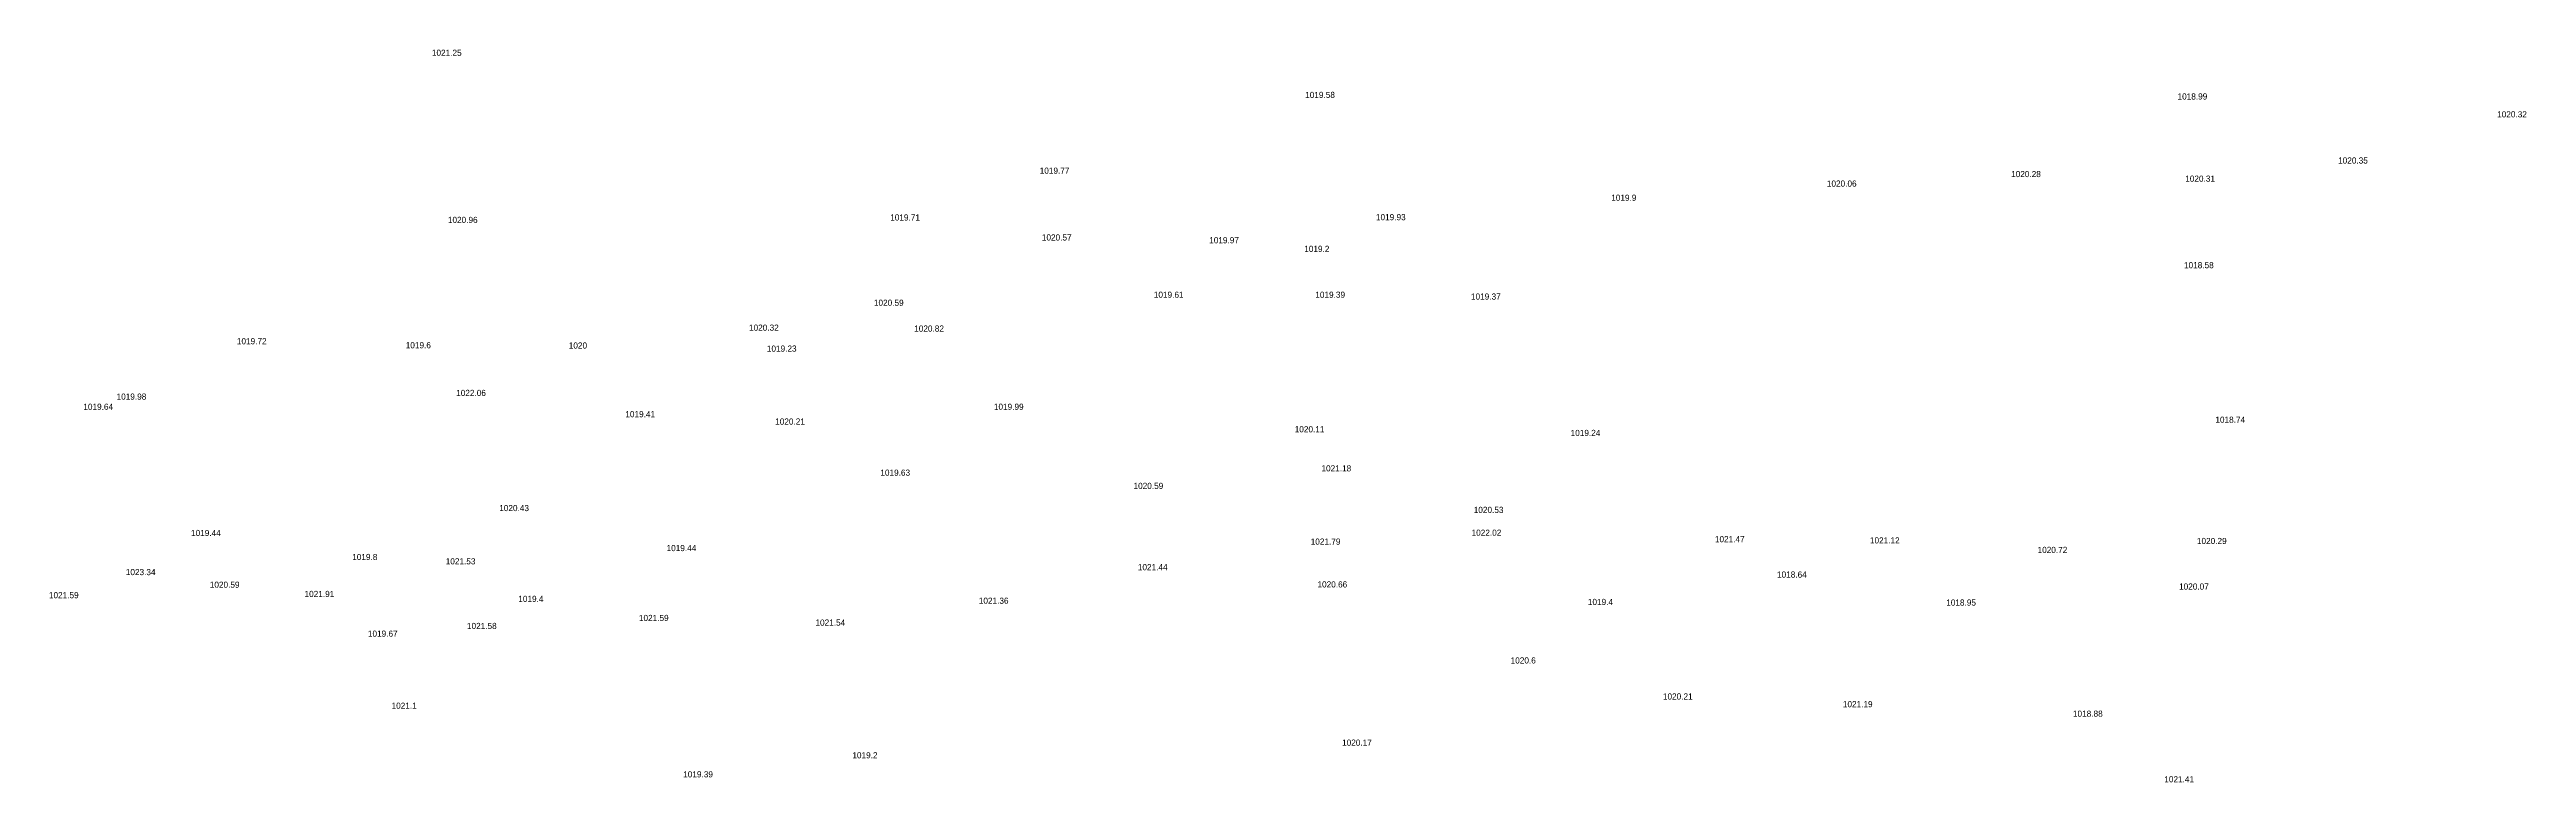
# Model space of a CAD drawing. Header units: inches. Extents: x 628884 to 629912, y 4519174 to 4520145.
# Drawn here: x 629531.6 to 629612.2, y 4519265.7 to 4519289.5 of the extents above; entities that cross this region are included whole.
import ezdxf

# ---------------------------------------------------------------- set-up
doc = ezdxf.new("R2010")
doc.units = ezdxf.units.IN
doc.header["$MEASUREMENT"] = 0

msp = doc.modelspace()

# ---------------------------------------------------------------- texts
for s, p in [('1021.25', (629544.06, 4519289.26, 1021.25)), ('1019.58', (629572.45, 4519287.89, 1019.58)), ('1018.99', (629600.81, 4519287.84, 1018.99)), ('1020.32', (629611.2, 4519287.26, 1020.32)), ('1020.35', (629606.03, 4519285.76, 1020.35)), ('1019.77', (629563.82, 4519285.43, 1019.77)), ('1020.06', (629589.41, 4519285.01, 1020.06)), ('1020.28', (629595.4, 4519285.32, 1020.28)), ('1020.31', (629601.06, 4519285.17, 1020.31)), ('1019.9', (629582.4, 4519284.55, 1019.9)), ('1020.96', (629544.58, 4519283.83, 1020.96)), ('1019.71', (629558.96, 4519283.91, 1019.71)), ('1020.57', (629563.89, 4519283.26, 1020.57)), ('1019.97', (629569.33, 4519283.17, 1019.97)), ('1019.93', (629574.75, 4519283.92, 1019.93)), ('1019.2', (629572.42, 4519282.89, 1019.2)), ('1018.58', (629601.02, 4519282.36, 1018.58)), ('1020.59', (629558.43, 4519281.14, 1020.59)), ('1019.61', (629567.53, 4519281.4, 1019.61)), ('1019.39', (629572.78, 4519281.4, 1019.39)), ('1019.37', (629577.84, 4519281.34, 1019.37)), ('1020.32', (629554.37, 4519280.33, 1020.32)), ('1020.82', (629559.74, 4519280.3, 1020.82)), ('1019.72', (629537.72, 4519279.89, 1019.72)), ('1019.6', (629543.21, 4519279.76, 1019.6)), ('1020', (629548.51, 4519279.75, 1020)), ('1019.23', (629554.95, 4519279.65, 1019.23)), ('1019.64', (629532.73, 4519277.76, 1019.64)), ('1019.98', (629533.81, 4519278.09, 1019.98)), ('1022.06', (629544.85, 4519278.21, 1022.06)), ('1019.41', (629550.35, 4519277.52, 1019.41)), ('1019.99', (629562.33, 4519277.76, 1019.99)), ('1020.21', (629555.22, 4519277.28, 1020.21)), ('1020.11', (629572.11, 4519277.03, 1020.11)), ('1019.24', (629581.08, 4519276.91, 1019.24)), ('1018.74', (629602.04, 4519277.34, 1018.74)), ('1019.63', (629558.64, 4519275.62, 1019.63)), ('1020.59', (629566.87, 4519275.19, 1020.59)), ('1021.18', (629572.98, 4519275.76, 1021.18)), ('1020.43', (629546.25, 4519274.47, 1020.43)), ('1020.53', (629577.93, 4519274.41, 1020.53)), ('1019.44', (629536.23, 4519273.66, 1019.44)), ('1022.02', (629577.86, 4519273.67, 1022.02)), ('1021.47', (629585.77, 4519273.46, 1021.47)), ('1019.8', (629541.47, 4519272.88, 1019.8)), ('1021.53', (629544.51, 4519272.74, 1021.53)), ('1019.44', (629551.69, 4519273.17, 1019.44)), ('1021.79', (629572.63, 4519273.38, 1021.79)), ('1021.12', (629590.81, 4519273.42, 1021.12)), ('1020.72', (629596.26, 4519273.11, 1020.72)), ('1020.29', (629601.44, 4519273.4, 1020.29)), ('1023.34', (629534.11, 4519272.39, 1023.34)), ('1020.59', (629536.84, 4519271.98, 1020.59)), ('1021.44', (629567.01, 4519272.55, 1021.44)), ('1020.66', (629572.85, 4519271.99, 1020.66)), ('1018.64', (629587.79, 4519272.31, 1018.64)), ('1020.07', (629600.86, 4519271.92, 1020.07)), ('1021.59', (629531.61, 4519271.64, 1021.59)), ('1021.91', (629539.92, 4519271.68, 1021.91)), ('1019.4', (629546.87, 4519271.52, 1019.4)), ('1021.36', (629561.84, 4519271.46, 1021.36)), ('1019.4', (629581.64, 4519271.42, 1019.4)), ('1018.95', (629593.29, 4519271.4, 1018.95)), ('1019.67', (629541.98, 4519270.39, 1019.67)), ('1021.58', (629545.2, 4519270.64, 1021.58)), ('1021.59', (629550.79, 4519270.9, 1021.59)), ('1021.54', (629556.53, 4519270.75, 1021.54)), ('1020.6', (629579.13, 4519269.52, 1020.6)), ('1021.1', (629542.75, 4519268.05, 1021.1)), ('1020.21', (629584.08, 4519268.35, 1020.21)), ('1021.19', (629589.93, 4519268.1, 1021.19)), ('1018.88', (629597.41, 4519267.79, 1018.88)), ('1019.2', (629557.73, 4519266.44, 1019.2)), ('1020.17', (629573.65, 4519266.85, 1020.17)), ('1019.39', (629552.23, 4519265.82, 1019.39)), ('1021.41', (629600.38, 4519265.66, 1021.41))]:
    msp.add_text(s, height=0.2).set_placement(p)

doc.saveas('drawing.dxf')
